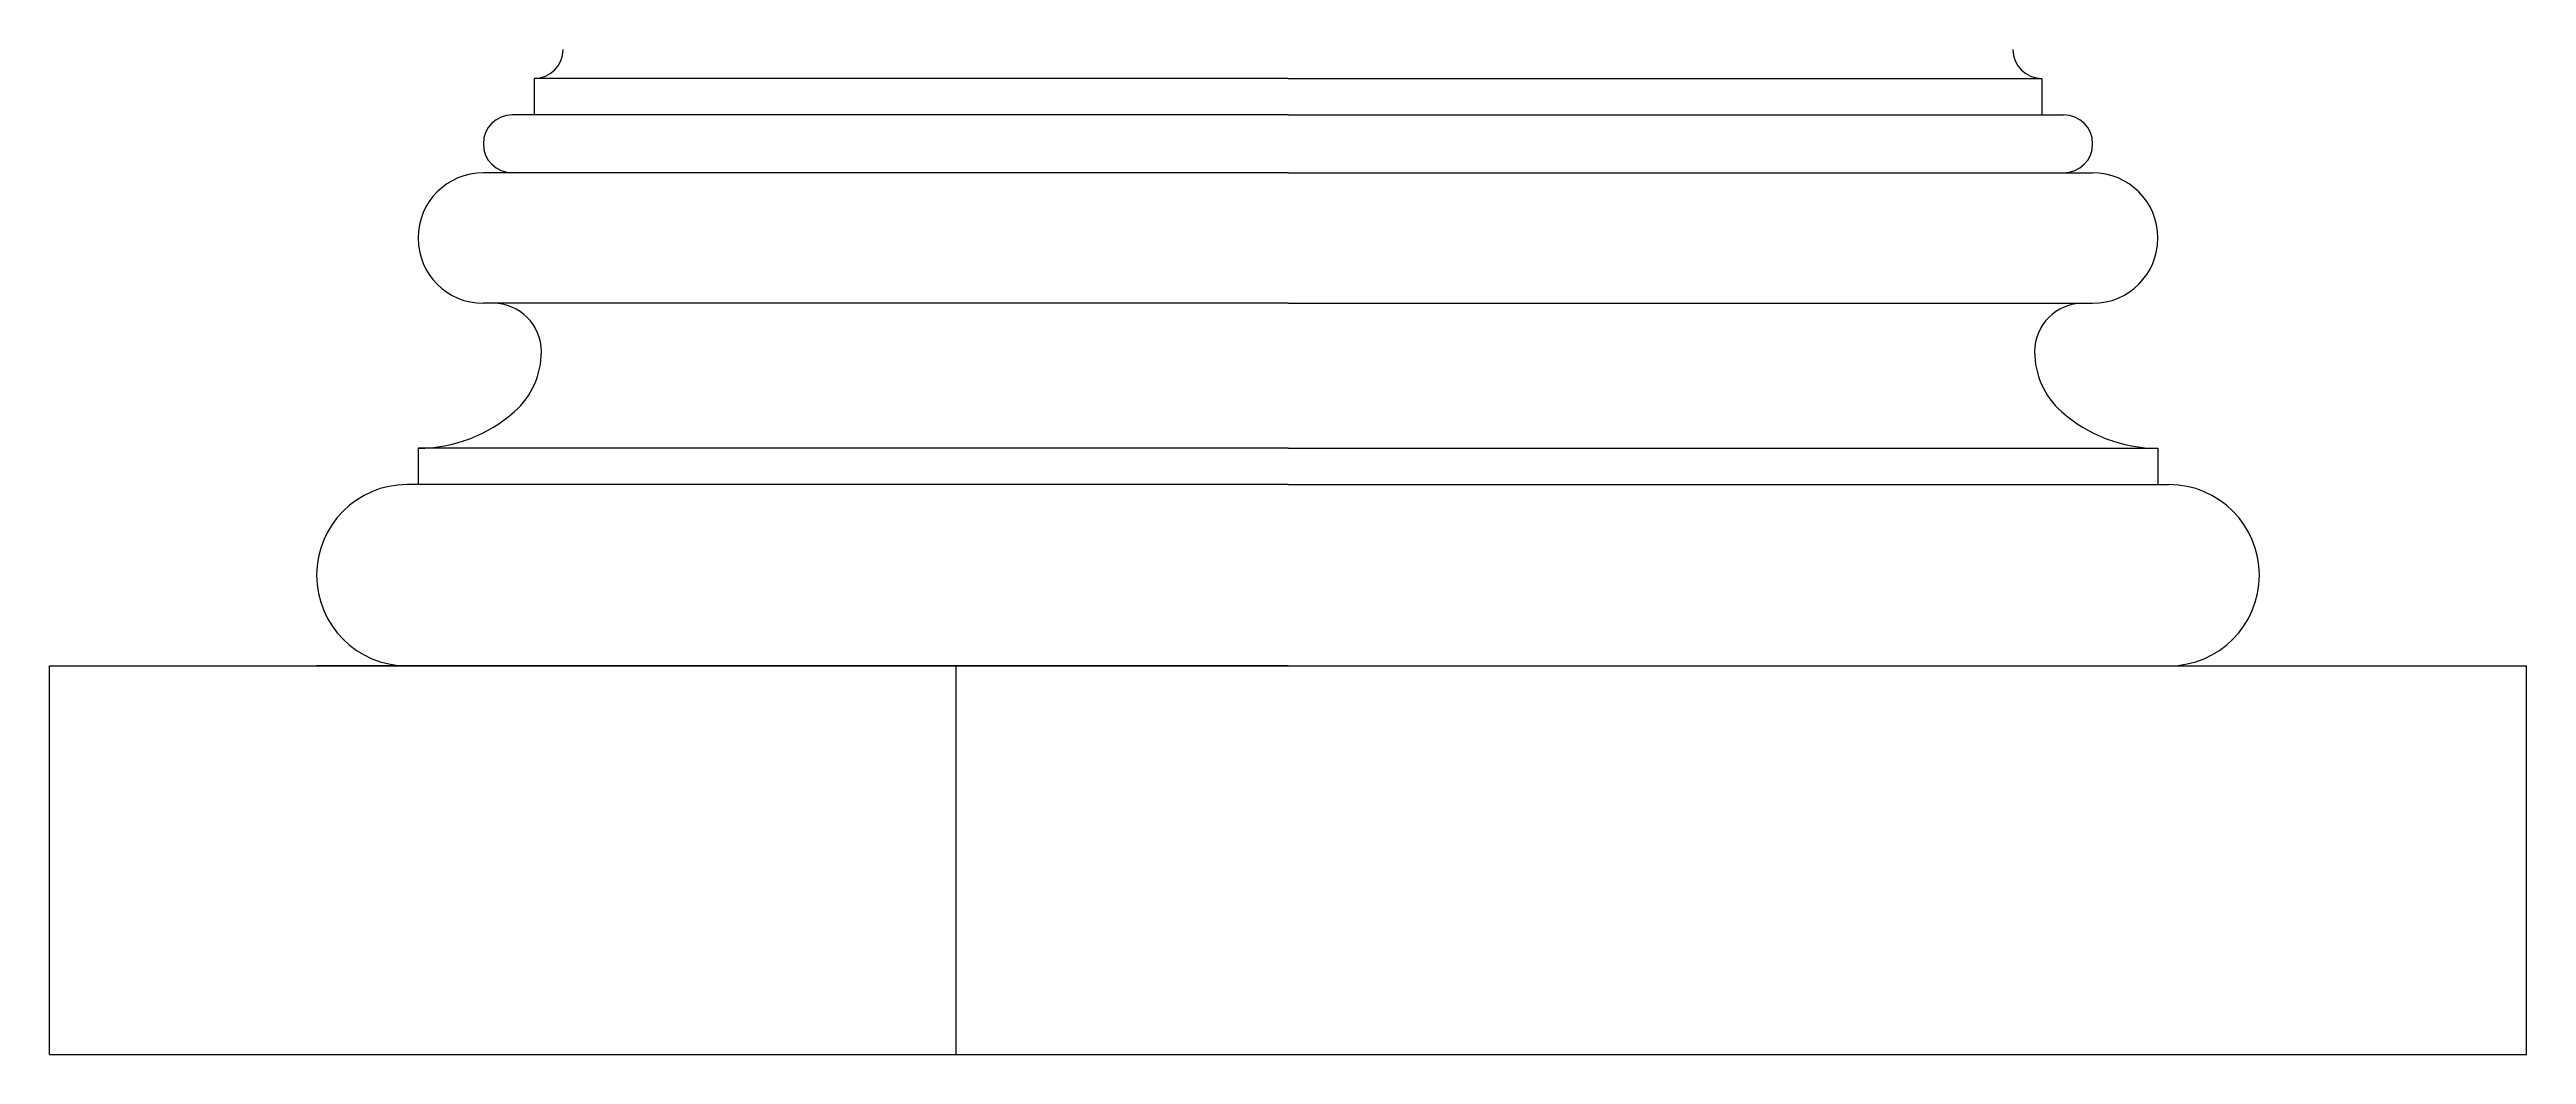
# Model space of a CAD drawing. Header units: millimetres. Extents: x -35 to 956, y 0 to 4692.
# Drawn here: x 0 to 956, y 0 to 388 of the extents above; entities that cross this region are included whole.
import ezdxf

# ---------------------------------------------------------------- set-up
doc = ezdxf.new("R2010")
doc.units = ezdxf.units.MM
doc.layers.add('ceco.net 394', color=7, linetype='Continuous')

msp = doc.modelspace()

# ---------------------------------------------------------------- linework, layer by layer
at = {"layer": 'ceco.net 394'}
for p, q in [((478.11, 376.68), (187.06, 376.68)), ((187.06, 376.68), (187.06, 362.69)), ((478.11, 376.68), (769.15, 376.68)), ((769.15, 376.68), (769.15, 362.69)), ((478.11, 362.69), (178.67, 362.69)), ((478.11, 362.69), (777.55, 362.69)), ((478.11, 340.3), (167.47, 340.3)), ((478.11, 340.3), (788.74, 340.3)), ((478.11, 289.93), (167.47, 289.93)), ((478.11, 289.93), (788.74, 289.93)), ((478.11, 233.96), (142.29, 233.96)), ((142.29, 233.96), (142.29, 219.96)), ((478.11, 233.96), (813.93, 233.96)), ((813.93, 233.96), (813.93, 219.96)), ((478.11, 219.96), (138.09, 219.96)), ((478.11, 219.96), (818.13, 219.96)), ((0, 150), (956.22, 150)), ((0, 0), (0, 150)), ((478.11, 150), (103.11, 150)), ((350, 0), (350, 150)), ((478.11, 150), (853.11, 150)), ((956.22, 0), (956.22, 150)), ((0, 0), (956.22, 0))]:
    msp.add_line(p, q, dxfattribs=at)
for centre, radius, start, end in [((187.06, 387.87), 11.19, 270, 0), ((769.15, 387.87), 11.19, 180, 270), ((178.67, 351.49), 11.19, 90, 270), ((777.55, 351.49), 11.19, 270, 90), ((167.47, 315.11), 25.19, 90, 270), ((788.74, 315.11), 25.19, 270, 90), ((171.24, 271.27), 18.66, 0, 90), ((784.97, 271.27), 18.66, 90, 180), ((158.93, 271.27), 30.97, 311.73342, 0), ((797.29, 271.27), 30.97, 180, 228.26658), ((142.29, 289.93), 55.97, 270, 311.73342), ((813.93, 289.93), 55.97, 228.26658, 270), ((138.09, 184.98), 34.98, 90, 270), ((818.13, 184.98), 34.98, 270, 90)]:
    msp.add_arc(centre, radius, start, end, dxfattribs=at)

# ---------------------------------------------------------------- texts
at = {"layer": 'ceco.net 394', "text_generation_flag": 2}
msp.add_text('Arch. Giuseppe Conte', height=0.056, dxfattribs=at).set_placement((813.93, 233.96))

doc.saveas('drawing.dxf')
